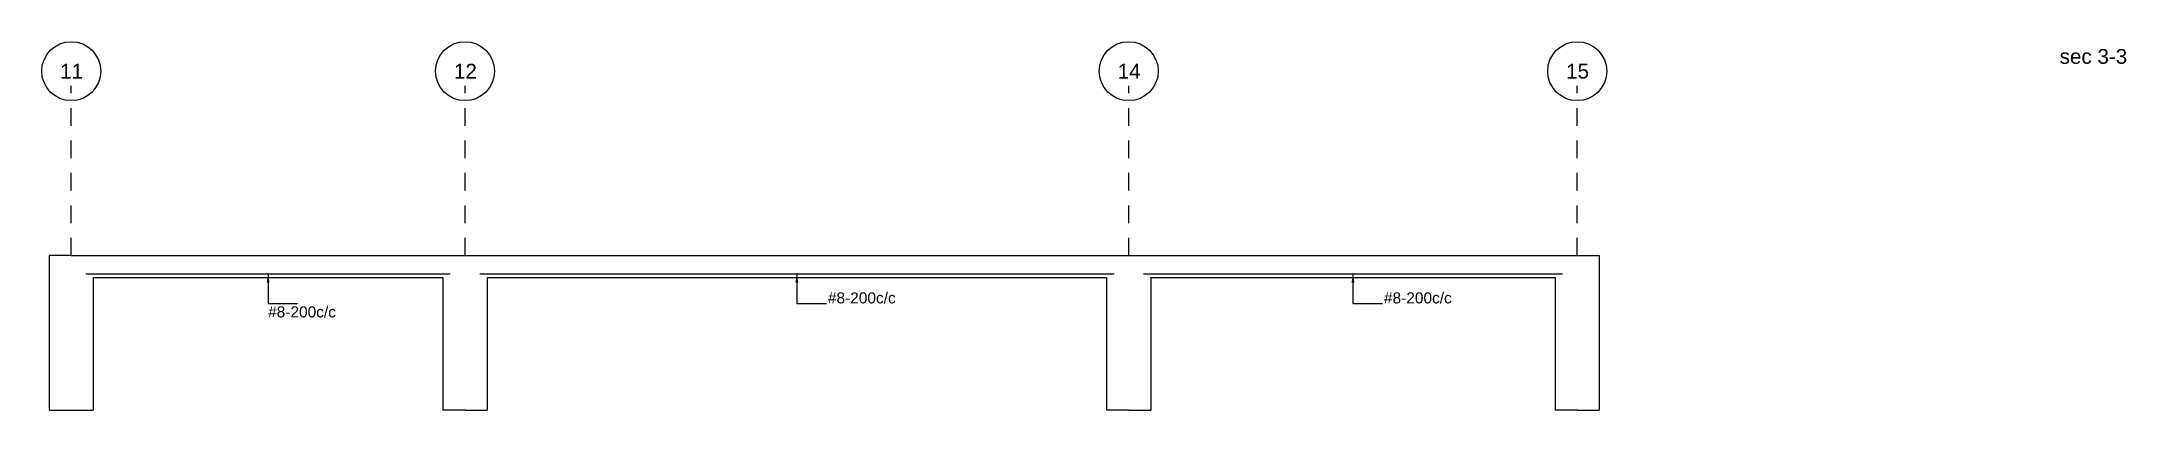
# Model space of a CAD drawing. Extents: x 0 to 119, y -5 to 121.
# Drawn here: x 70.36 to 84.49, y 64.83 to 67.33 of the extents above; entities that cross this region are included whole.
import ezdxf

# ---------------------------------------------------------------- set-up
doc = ezdxf.new("R2010")
doc.units = 0
doc.linetypes.add('ACAD_ISO02W100', pattern=[15, 12, -3])
for name, color, linetype in [('Axisline', 7, 'CONTINUOUS'), ('Axisline_Name', 1, 'CONTINUOUS'), ('LongBars', 1, 'CONTINUOUS'), ('Longsection', 2, 'CONTINUOUS'), ('Section_Name', 1, 'CONTINUOUS'), ('Slab_Bottom_Steel', 1, 'CONTINUOUS')]:
    doc.layers.add(name, color=color, linetype=linetype)
doc.styles.add('STRUDS_Arial', font='ARIAL.TTF', dxfattribs={"height": 0.04})

msp = doc.modelspace()

# ---------------------------------------------------------------- texts
at = {"layer": 'Axisline_Name', "style": 'STRUDS_Arial'}
for s, p in [('11', (70.483, 67.08)), ('12', (73.153, 67.08)), ('14', (77.653, 67.08)), ('15', (80.693, 67.08))]:
    msp.add_text(s, height=0.1, dxfattribs=at).set_placement(p)
at = {"layer": 'LongBars', "style": 'STRUDS_Arial'}
for p in [(75.688, 65.555), (79.458, 65.555)]:
    msp.add_text('#8-200c/c', height=0.075, dxfattribs=at).set_placement(p)
at = {"layer": 'Section_name', "style": 'STRUDS_Arial'}
msp.add_text('sec 3-3', height=0.1, dxfattribs=at).set_placement((84.039, 67.18))
at = {"layer": 'Slab_Bottom_Steel', "style": 'STRUDS_Arial'}
msp.add_text('#8-200c/c', height=0.075, dxfattribs=at).set_placement((71.893, 65.46))

# ---------------------------------------------------------------- linework, layer by layer
at = {"layer": 'Axisline', "linetype": 'ACAD_ISO02W100', "ltscale": 0.01}
for p, q in [((70.558, 65.88), (70.558, 67.03)), ((73.228, 65.88), (73.228, 67.03)), ((77.728, 65.88), (77.728, 67.03)), ((80.768, 65.88), (80.768, 67.03))]:
    msp.add_line(p, q, dxfattribs=at)
at = {"layer": 'Axisline'}
for centre in [(70.558, 67.13), (73.228, 67.13), (77.728, 67.13), (80.768, 67.13)]:
    msp.add_circle(centre, 0.2, dxfattribs=at)
at = {"layer": 'Longsection'}
for p, q in [((70.558, 65.88), (70.408, 65.88)), ((70.408, 65.88), (70.408, 64.83)), ((70.558, 65.88), (73.228, 65.88)), ((73.228, 65.88), (77.728, 65.88)), ((77.728, 65.88), (80.768, 65.88)), ((80.768, 65.88), (80.918, 65.88)), ((80.918, 65.88), (80.918, 64.83)), ((70.708, 65.73), (73.078, 65.73)), ((70.708, 65.73), (70.708, 64.83)), ((73.078, 65.73), (73.078, 64.83)), ((73.378, 65.73), (77.578, 65.73)), ((73.378, 65.73), (73.378, 64.83)), ((77.578, 65.73), (77.578, 64.83)), ((77.878, 65.73), (80.618, 65.73)), ((77.878, 65.73), (77.878, 64.83)), ((80.618, 65.73), (80.618, 64.83)), ((70.408, 64.83), (70.558, 64.83)), ((70.558, 64.83), (70.708, 64.83)), ((73.228, 64.83), (73.078, 64.83)), ((73.228, 64.83), (73.378, 64.83)), ((77.728, 64.83), (77.578, 64.83)), ((77.728, 64.83), (77.878, 64.83)), ((80.768, 64.83), (80.618, 64.83)), ((80.768, 64.83), (80.918, 64.83))]:
    msp.add_line(p, q, dxfattribs=at)
at = {"layer": 'Slab_Bottom_Steel'}
for p, q in [((70.658, 65.755), (73.128, 65.755)), ((71.893, 65.755), (71.893, 65.555)), ((73.328, 65.755), (77.628, 65.755)), ((75.478, 65.755), (75.478, 65.555)), ((77.828, 65.755), (80.668, 65.755)), ((79.248, 65.755), (79.248, 65.555)), ((71.893, 65.555), (72.093, 65.555)), ((75.478, 65.555), (75.678, 65.555)), ((79.248, 65.555), (79.448, 65.555))]:
    msp.add_line(p, q, dxfattribs=at)
for points in [[(71.893, 65.755), (71.883, 65.695), (71.893, 65.755), (71.903, 65.695)], [(75.478, 65.755), (75.468, 65.695), (75.478, 65.755), (75.488, 65.695)], [(79.248, 65.755), (79.238, 65.695), (79.248, 65.755), (79.258, 65.695)]]:
    msp.add_solid(points, dxfattribs=at)

msp.set_redraw_order([(e.dxf.handle, doc.entitydb.next_handle()) for e in msp.query("TEXT MTEXT ATTDEF DIMENSION ARC_DIMENSION")])  # texts and dimensions are drawn at this point

doc.saveas('drawing.dxf')
